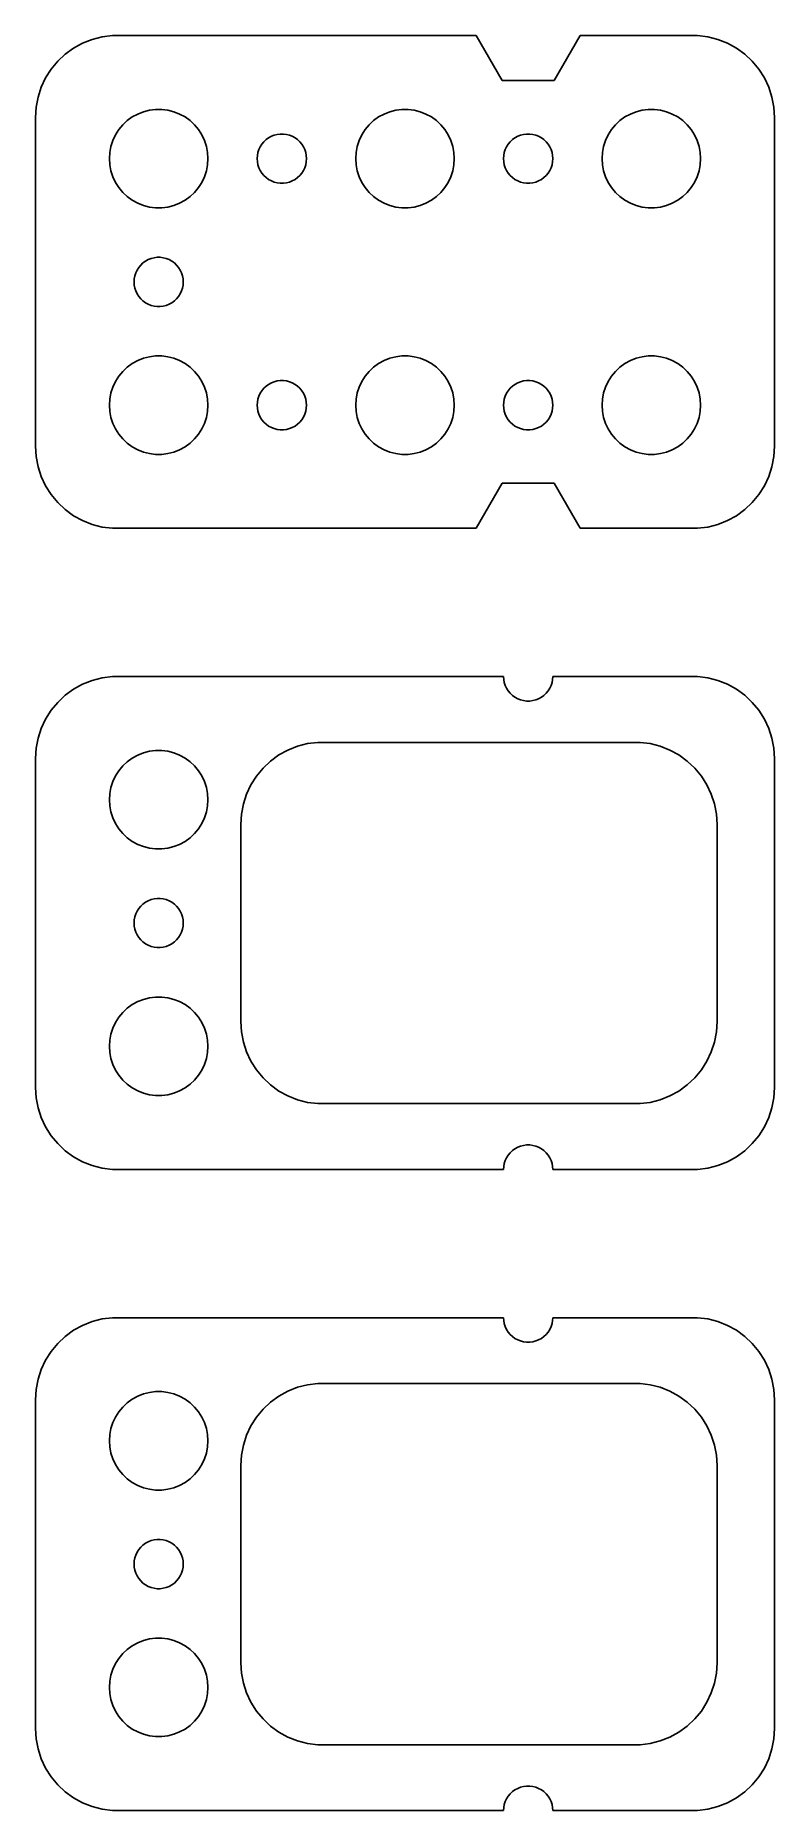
# Model space of a CAD drawing. Header units: metres. Extents: x -22 to 22, y -15 to 93.
import ezdxf

# ---------------------------------------------------------------- set-up
doc = ezdxf.new("R2010")
doc.units = ezdxf.units.M

msp = doc.modelspace()

# ---------------------------------------------------------------- linework, layer by layer
for p, q in [((-18.4369, 92.9114), (-19.0451, 92.7553)), ((-17.8139, 92.9901), (-18.4369, 92.9114)), ((4.3322, 92.9901), (-17.8139, 92.9901)), ((5.91325, 90.2517), (4.3322, 92.9901)), ((10.6678, 92.9901), (9.08675, 90.2517)), ((17.8139, 92.9901), (10.6678, 92.9901)), ((18.4369, 92.9114), (17.8139, 92.9901)), ((19.0451, 92.7553), (18.4369, 92.9114)), ((-20.6871, 91.8526), (-21.1448, 91.4227)), ((-20.1791, 92.2216), (-20.6871, 91.8526)), ((-19.6289, 92.5241), (-20.1791, 92.2216)), ((-19.0451, 92.7553), (-19.6289, 92.5241)), ((19.6289, 92.5241), (19.0451, 92.7553)), ((20.1791, 92.2216), (19.6289, 92.5241)), ((20.6871, 91.8526), (20.1791, 92.2216)), ((21.1448, 91.4227), (20.6871, 91.8526)), ((-21.5451, 90.9389), (-21.8815, 90.4088)), ((-21.1448, 91.4227), (-21.5451, 90.9389)), ((21.5451, 90.9389), (21.1448, 91.4227)), ((21.8815, 90.4088), (21.5451, 90.9389)), ((-22.1489, 89.8406), (-22.3429, 89.2434)), ((-21.8815, 90.4088), (-22.1489, 89.8406)), ((9.08675, 90.2517), (5.91325, 90.2517)), ((22.1489, 89.8406), (21.8815, 90.4088)), ((22.3429, 89.2434), (22.1489, 89.8406)), ((-22.4606, 88.6267), (-22.5, 88)), ((-22.3429, 89.2434), (-22.4606, 88.6267)), ((22.4606, 88.6267), (22.3429, 89.2434)), ((22.5, 88), (22.4606, 88.6267)), ((-22.5, 88), (-22.5, 68)), ((-17.427, 87.2634), (-17.1869, 87.5536)), ((-17.1869, 87.5536), (-16.9123, 87.8115)), ((-16.9123, 87.8115), (-16.6075, 88.033)), ((-16.6075, 88.033), (-16.2773, 88.2145)), ((-16.2773, 88.2145), (-15.927, 88.3532)), ((-15.927, 88.3532), (-15.5621, 88.4469)), ((-15.5621, 88.4469), (-15.1884, 88.4941)), ((-15.1884, 88.4941), (-14.8116, 88.4941)), ((-14.8116, 88.4941), (-14.4379, 88.4469)), ((-14.4379, 88.4469), (-14.0729, 88.3532)), ((-14.0729, 88.3532), (-13.7227, 88.2145)), ((-13.7227, 88.2145), (-13.3925, 88.033)), ((-13.3925, 88.033), (-13.0877, 87.8115)), ((-13.0877, 87.8115), (-12.8131, 87.5536)), ((-12.8131, 87.5536), (-12.5729, 87.2634)), ((-2.42705, 87.2634), (-2.1869, 87.5536)), ((-2.1869, 87.5536), (-1.91226, 87.8115)), ((-1.91226, 87.8115), (-1.60747, 88.033)), ((-1.60747, 88.033), (-1.27733, 88.2145)), ((-1.27733, 88.2145), (-0.92705, 88.3532)), ((-0.92705, 88.3532), (-0.56213, 88.4469)), ((-0.56213, 88.4469), (-0.18837, 88.4941)), ((-0.18837, 88.4941), (0.18837, 88.4941)), ((0.18837, 88.4941), (0.56213, 88.4469)), ((0.56213, 88.4469), (0.92705, 88.3532)), ((0.92705, 88.3532), (1.27733, 88.2145)), ((1.27733, 88.2145), (1.60747, 88.033)), ((1.60747, 88.033), (1.91226, 87.8115)), ((1.91226, 87.8115), (2.1869, 87.5536)), ((2.1869, 87.5536), (2.42705, 87.2634)), ((12.5729, 87.2634), (12.8131, 87.5536)), ((12.8131, 87.5536), (13.0877, 87.8115)), ((13.0877, 87.8115), (13.3925, 88.033)), ((13.3925, 88.033), (13.7227, 88.2145)), ((13.7227, 88.2145), (14.0729, 88.3532)), ((14.0729, 88.3532), (14.4379, 88.4469)), ((14.4379, 88.4469), (14.8116, 88.4941)), ((14.8116, 88.4941), (15.1884, 88.4941)), ((15.1884, 88.4941), (15.5621, 88.4469)), ((15.5621, 88.4469), (15.927, 88.3532)), ((15.927, 88.3532), (16.2773, 88.2145)), ((16.2773, 88.2145), (16.6075, 88.033)), ((16.6075, 88.033), (16.9123, 87.8115)), ((16.9123, 87.8115), (17.1869, 87.5536)), ((17.1869, 87.5536), (17.427, 87.2634)), ((22.5, 68), (22.5, 88)), ((-17.9057, 86.2461), (-17.7893, 86.6044)), ((-17.7893, 86.6044), (-17.6289, 86.9453)), ((-17.6289, 86.9453), (-17.427, 87.2634)), ((-12.5729, 87.2634), (-12.3711, 86.9453)), ((-12.3711, 86.9453), (-12.2107, 86.6044)), ((-12.2107, 86.6044), (-12.0942, 86.2461)), ((-8.71352, 86.3817), (-8.59344, 86.5268)), ((-8.59344, 86.5268), (-8.45613, 86.6558)), ((-8.45613, 86.6558), (-8.30373, 86.7665)), ((-8.30373, 86.7665), (-8.13866, 86.8572)), ((-8.13866, 86.8572), (-7.96352, 86.9266)), ((-7.96352, 86.9266), (-7.78107, 86.9734)), ((-7.78107, 86.9734), (-7.59418, 86.997)), ((-7.59418, 86.997), (-7.40581, 86.997)), ((-7.40581, 86.997), (-7.21892, 86.9734)), ((-7.21892, 86.9734), (-7.03647, 86.9266)), ((-7.03647, 86.9266), (-6.86133, 86.8572)), ((-6.86133, 86.8572), (-6.69626, 86.7665)), ((-6.69626, 86.7665), (-6.54385, 86.6558)), ((-6.54385, 86.6558), (-6.40654, 86.5268)), ((-6.40654, 86.5268), (-6.28647, 86.3817)), ((-2.90575, 86.2461), (-2.78932, 86.6044)), ((-2.78932, 86.6044), (-2.62891, 86.9453)), ((-2.62891, 86.9453), (-2.42705, 87.2634)), ((2.42705, 87.2634), (2.62891, 86.9453)), ((2.62891, 86.9453), (2.78932, 86.6044)), ((2.78932, 86.6044), (2.90575, 86.2461)), ((6.28647, 86.3817), (6.40654, 86.5268)), ((6.40654, 86.5268), (6.54385, 86.6558)), ((6.54385, 86.6558), (6.69626, 86.7665)), ((6.69626, 86.7665), (6.86133, 86.8572)), ((6.86133, 86.8572), (7.03647, 86.9266)), ((7.03647, 86.9266), (7.21892, 86.9734)), ((7.21892, 86.9734), (7.40581, 86.997)), ((7.40581, 86.997), (7.59418, 86.997)), ((7.59418, 86.997), (7.78107, 86.9734)), ((7.78107, 86.9734), (7.96352, 86.9266)), ((7.96352, 86.9266), (8.13866, 86.8572)), ((8.13866, 86.8572), (8.30373, 86.7665)), ((8.30373, 86.7665), (8.45613, 86.6558)), ((8.45613, 86.6558), (8.59344, 86.5268)), ((8.59344, 86.5268), (8.71352, 86.3817)), ((12.0942, 86.2461), (12.2107, 86.6044)), ((12.2107, 86.6044), (12.3711, 86.9453)), ((12.3711, 86.9453), (12.5729, 87.2634)), ((17.427, 87.2634), (17.6289, 86.9453)), ((17.6289, 86.9453), (17.7893, 86.6044)), ((17.7893, 86.6044), (17.9057, 86.2461)), ((-18, 85.5), (-17.9763, 85.876)), ((-17.9763, 85.124), (-18, 85.5)), ((-17.9763, 85.876), (-17.9057, 86.2461)), ((-12.0942, 86.2461), (-12.0237, 85.876)), ((-12.0237, 85.876), (-12, 85.5)), ((-12, 85.5), (-12.0237, 85.124)), ((-9, 85.5), (-8.98816, 85.688)), ((-8.98816, 85.312), (-9, 85.5)), ((-8.98816, 85.688), (-8.95287, 85.873)), ((-8.95287, 85.127), (-8.98816, 85.312)), ((-8.95287, 85.873), (-8.89465, 86.0522)), ((-8.89465, 86.0522), (-8.81445, 86.2226)), ((-8.81445, 86.2226), (-8.71352, 86.3817)), ((-6.28647, 86.3817), (-6.18553, 86.2226)), ((-6.18553, 86.2226), (-6.10533, 86.0522)), ((-6.10533, 86.0522), (-6.04712, 85.873)), ((-6.04712, 85.873), (-6.01183, 85.688)), ((-6.01183, 85.312), (-6.04712, 85.127)), ((-6.01183, 85.688), (-6, 85.5)), ((-6, 85.5), (-6.01183, 85.312)), ((-3, 85.5), (-2.97633, 85.876)), ((-2.97633, 85.124), (-3, 85.5)), ((-2.97633, 85.876), (-2.90575, 86.2461)), ((2.90575, 86.2461), (2.97633, 85.876)), ((2.97633, 85.876), (3, 85.5)), ((3, 85.5), (2.97633, 85.124)), ((6, 85.5), (6.01183, 85.688)), ((6.01183, 85.312), (6, 85.5)), ((6.01183, 85.688), (6.04712, 85.873)), ((6.04712, 85.127), (6.01183, 85.312)), ((6.04712, 85.873), (6.10533, 86.0522)), ((6.10533, 86.0522), (6.18553, 86.2226)), ((6.18553, 86.2226), (6.28647, 86.3817)), ((8.71352, 86.3817), (8.81445, 86.2226)), ((8.81445, 86.2226), (8.89465, 86.0522)), ((8.89465, 86.0522), (8.95287, 85.873)), ((8.95287, 85.873), (8.98816, 85.688)), ((8.98816, 85.312), (8.95287, 85.127)), ((8.98816, 85.688), (9, 85.5)), ((9, 85.5), (8.98816, 85.312)), ((12, 85.5), (12.0237, 85.876)), ((12.0237, 85.124), (12, 85.5)), ((12.0237, 85.876), (12.0942, 86.2461)), ((17.9057, 86.2461), (17.9763, 85.876)), ((17.9763, 85.876), (18, 85.5)), ((18, 85.5), (17.9763, 85.124)), ((-17.9057, 84.7539), (-17.9763, 85.124)), ((-17.7893, 84.3956), (-17.9057, 84.7539)), ((-17.6289, 84.0547), (-17.7893, 84.3956)), ((-12.2107, 84.3956), (-12.3711, 84.0547)), ((-12.0942, 84.7539), (-12.2107, 84.3956)), ((-12.0237, 85.124), (-12.0942, 84.7539)), ((-8.89465, 84.9478), (-8.95287, 85.127)), ((-8.81445, 84.7774), (-8.89465, 84.9478)), ((-8.71352, 84.6183), (-8.81445, 84.7774)), ((-8.59344, 84.4732), (-8.71352, 84.6183)), ((-8.45613, 84.3442), (-8.59344, 84.4732)), ((-8.30373, 84.2335), (-8.45613, 84.3442)), ((-8.13866, 84.1427), (-8.30373, 84.2335)), ((-6.69626, 84.2335), (-6.86133, 84.1427)), ((-6.54385, 84.3442), (-6.69626, 84.2335)), ((-6.40654, 84.4732), (-6.54385, 84.3442)), ((-6.28647, 84.6183), (-6.40654, 84.4732)), ((-6.18553, 84.7774), (-6.28647, 84.6183)), ((-6.10533, 84.9478), (-6.18553, 84.7774)), ((-6.04712, 85.127), (-6.10533, 84.9478)), ((-2.90575, 84.7539), (-2.97633, 85.124)), ((-2.78932, 84.3956), (-2.90575, 84.7539)), ((-2.62891, 84.0547), (-2.78932, 84.3956)), ((2.78932, 84.3956), (2.62891, 84.0547)), ((2.90575, 84.7539), (2.78932, 84.3956)), ((2.97633, 85.124), (2.90575, 84.7539)), ((6.10533, 84.9478), (6.04712, 85.127)), ((6.18553, 84.7774), (6.10533, 84.9478)), ((6.28647, 84.6183), (6.18553, 84.7774)), ((6.40654, 84.4732), (6.28647, 84.6183)), ((6.54385, 84.3442), (6.40654, 84.4732)), ((6.69626, 84.2335), (6.54385, 84.3442)), ((6.86133, 84.1427), (6.69626, 84.2335)), ((8.30373, 84.2335), (8.13866, 84.1427)), ((8.45613, 84.3442), (8.30373, 84.2335)), ((8.59344, 84.4732), (8.45613, 84.3442)), ((8.71352, 84.6183), (8.59344, 84.4732)), ((8.81445, 84.7774), (8.71352, 84.6183)), ((8.89465, 84.9478), (8.81445, 84.7774)), ((8.95287, 85.127), (8.89465, 84.9478)), ((12.0942, 84.7539), (12.0237, 85.124)), ((12.2107, 84.3956), (12.0942, 84.7539)), ((12.3711, 84.0547), (12.2107, 84.3956)), ((17.7893, 84.3956), (17.6289, 84.0547)), ((17.9057, 84.7539), (17.7893, 84.3956)), ((17.9763, 85.124), (17.9057, 84.7539)), ((-17.427, 83.7366), (-17.6289, 84.0547)), ((-17.1869, 83.4464), (-17.427, 83.7366)), ((-16.9123, 83.1884), (-17.1869, 83.4464)), ((-16.6075, 82.967), (-16.9123, 83.1884)), ((-13.0877, 83.1884), (-13.3925, 82.967)), ((-12.8131, 83.4464), (-13.0877, 83.1884)), ((-12.5729, 83.7366), (-12.8131, 83.4464)), ((-12.3711, 84.0547), (-12.5729, 83.7366)), ((-7.96352, 84.0734), (-8.13866, 84.1427)), ((-7.78107, 84.0266), (-7.96352, 84.0734)), ((-7.59418, 84.0029), (-7.78107, 84.0266)), ((-7.40581, 84.0029), (-7.59418, 84.0029)), ((-7.21892, 84.0266), (-7.40581, 84.0029)), ((-7.03647, 84.0734), (-7.21892, 84.0266)), ((-6.86133, 84.1427), (-7.03647, 84.0734)), ((-2.42705, 83.7366), (-2.62891, 84.0547)), ((-2.1869, 83.4464), (-2.42705, 83.7366)), ((-1.91226, 83.1884), (-2.1869, 83.4464)), ((-1.60747, 82.967), (-1.91226, 83.1884)), ((1.91226, 83.1884), (1.60747, 82.967)), ((2.1869, 83.4464), (1.91226, 83.1884)), ((2.42705, 83.7366), (2.1869, 83.4464)), ((2.62891, 84.0547), (2.42705, 83.7366)), ((7.03647, 84.0734), (6.86133, 84.1427)), ((7.21892, 84.0266), (7.03647, 84.0734)), ((7.40581, 84.0029), (7.21892, 84.0266)), ((7.59418, 84.0029), (7.40581, 84.0029)), ((7.78107, 84.0266), (7.59418, 84.0029)), ((7.96352, 84.0734), (7.78107, 84.0266)), ((8.13866, 84.1427), (7.96352, 84.0734)), ((12.5729, 83.7366), (12.3711, 84.0547)), ((12.8131, 83.4464), (12.5729, 83.7366)), ((13.0877, 83.1884), (12.8131, 83.4464)), ((13.3925, 82.967), (13.0877, 83.1884)), ((16.9123, 83.1884), (16.6075, 82.967)), ((17.1869, 83.4464), (16.9123, 83.1884)), ((17.427, 83.7366), (17.1869, 83.4464)), ((17.6289, 84.0547), (17.427, 83.7366)), ((-16.2773, 82.7855), (-16.6075, 82.967)), ((-15.927, 82.6468), (-16.2773, 82.7855)), ((-15.5621, 82.5531), (-15.927, 82.6468)), ((-15.1884, 82.5059), (-15.5621, 82.5531)), ((-14.8116, 82.5059), (-15.1884, 82.5059)), ((-14.4379, 82.5531), (-14.8116, 82.5059)), ((-14.0729, 82.6468), (-14.4379, 82.5531)), ((-13.7227, 82.7855), (-14.0729, 82.6468)), ((-13.3925, 82.967), (-13.7227, 82.7855)), ((-1.27733, 82.7855), (-1.60747, 82.967)), ((-0.92705, 82.6468), (-1.27733, 82.7855)), ((-0.56213, 82.5531), (-0.92705, 82.6468)), ((-0.18837, 82.5059), (-0.56213, 82.5531)), ((0.18837, 82.5059), (-0.18837, 82.5059)), ((0.56213, 82.5531), (0.18837, 82.5059)), ((0.92705, 82.6468), (0.56213, 82.5531)), ((1.27733, 82.7855), (0.92705, 82.6468)), ((1.60747, 82.967), (1.27733, 82.7855)), ((13.7227, 82.7855), (13.3925, 82.967)), ((14.0729, 82.6468), (13.7227, 82.7855)), ((14.4379, 82.5531), (14.0729, 82.6468)), ((14.8116, 82.5059), (14.4379, 82.5531)), ((15.1884, 82.5059), (14.8116, 82.5059)), ((15.5621, 82.5531), (15.1884, 82.5059)), ((15.927, 82.6468), (15.5621, 82.5531)), ((16.2773, 82.7855), (15.927, 82.6468)), ((16.6075, 82.967), (16.2773, 82.7855)), ((-16.3145, 78.7226), (-16.2135, 78.8817)), ((-16.2135, 78.8817), (-16.0934, 79.0268)), ((-16.0934, 79.0268), (-15.9561, 79.1558)), ((-15.9561, 79.1558), (-15.8037, 79.2665)), ((-15.8037, 79.2665), (-15.6387, 79.3572)), ((-15.6387, 79.3572), (-15.4635, 79.4266)), ((-15.4635, 79.4266), (-15.2811, 79.4734)), ((-15.2811, 79.4734), (-15.0942, 79.497)), ((-15.0942, 79.497), (-14.9058, 79.497)), ((-14.9058, 79.497), (-14.7189, 79.4734)), ((-14.7189, 79.4734), (-14.5365, 79.4266)), ((-14.5365, 79.4266), (-14.3613, 79.3572)), ((-14.3613, 79.3572), (-14.1963, 79.2665)), ((-14.1963, 79.2665), (-14.0439, 79.1558)), ((-14.0439, 79.1558), (-13.9065, 79.0268)), ((-13.9065, 79.0268), (-13.7865, 78.8817)), ((-13.7865, 78.8817), (-13.6855, 78.7226)), ((-16.5, 78), (-16.4882, 78.188)), ((-16.4882, 77.812), (-16.5, 78)), ((-16.4882, 78.188), (-16.4529, 78.373)), ((-16.4529, 77.627), (-16.4882, 77.812)), ((-16.4529, 78.373), (-16.3947, 78.5522)), ((-16.3947, 78.5522), (-16.3145, 78.7226)), ((-13.6855, 78.7226), (-13.6053, 78.5522)), ((-13.6053, 78.5522), (-13.5471, 78.373)), ((-13.5471, 78.373), (-13.5118, 78.188)), ((-13.5118, 77.812), (-13.5471, 77.627)), ((-13.5118, 78.188), (-13.5, 78)), ((-13.5, 78), (-13.5118, 77.812)), ((-16.3947, 77.4478), (-16.4529, 77.627)), ((-16.3145, 77.2774), (-16.3947, 77.4478)), ((-16.2135, 77.1183), (-16.3145, 77.2774)), ((-16.0934, 76.9732), (-16.2135, 77.1183)), ((-15.9561, 76.8442), (-16.0934, 76.9732)), ((-15.8037, 76.7335), (-15.9561, 76.8442)), ((-15.6387, 76.6428), (-15.8037, 76.7335)), ((-14.1963, 76.7335), (-14.3613, 76.6428)), ((-14.0439, 76.8442), (-14.1963, 76.7335)), ((-13.9065, 76.9732), (-14.0439, 76.8442)), ((-13.7865, 77.1183), (-13.9065, 76.9732)), ((-13.6855, 77.2774), (-13.7865, 77.1183)), ((-13.6053, 77.4478), (-13.6855, 77.2774)), ((-13.5471, 77.627), (-13.6053, 77.4478)), ((-15.4635, 76.5734), (-15.6387, 76.6428)), ((-15.2811, 76.5266), (-15.4635, 76.5734)), ((-15.0942, 76.503), (-15.2811, 76.5266)), ((-14.9058, 76.503), (-15.0942, 76.503)), ((-14.7189, 76.5266), (-14.9058, 76.503)), ((-14.5365, 76.5734), (-14.7189, 76.5266)), ((-14.3613, 76.6428), (-14.5365, 76.5734)), ((-15.927, 73.3532), (-15.5621, 73.4469)), ((-15.5621, 73.4469), (-15.1884, 73.4941)), ((-15.1884, 73.4941), (-14.8116, 73.4941)), ((-14.8116, 73.4941), (-14.4379, 73.4469)), ((-14.4379, 73.4469), (-14.0729, 73.3532)), ((-0.92705, 73.3532), (-0.56213, 73.4469)), ((-0.56213, 73.4469), (-0.18837, 73.4941)), ((-0.18837, 73.4941), (0.18837, 73.4941)), ((0.18837, 73.4941), (0.56213, 73.4469)), ((0.56213, 73.4469), (0.92705, 73.3532)), ((14.0729, 73.3532), (14.4379, 73.4469)), ((14.4379, 73.4469), (14.8116, 73.4941)), ((14.8116, 73.4941), (15.1884, 73.4941)), ((15.1884, 73.4941), (15.5621, 73.4469)), ((15.5621, 73.4469), (15.927, 73.3532)), ((-17.427, 72.2634), (-17.1869, 72.5536)), ((-17.1869, 72.5536), (-16.9123, 72.8116)), ((-16.9123, 72.8116), (-16.6075, 73.033)), ((-16.6075, 73.033), (-16.2773, 73.2145)), ((-16.2773, 73.2145), (-15.927, 73.3532)), ((-14.0729, 73.3532), (-13.7227, 73.2145)), ((-13.7227, 73.2145), (-13.3925, 73.033)), ((-13.3925, 73.033), (-13.0877, 72.8116)), ((-13.0877, 72.8116), (-12.8131, 72.5536)), ((-12.8131, 72.5536), (-12.5729, 72.2634)), ((-2.42705, 72.2634), (-2.1869, 72.5536)), ((-2.1869, 72.5536), (-1.91226, 72.8116)), ((-1.91226, 72.8116), (-1.60747, 73.033)), ((-1.60747, 73.033), (-1.27733, 73.2145)), ((-1.27733, 73.2145), (-0.92705, 73.3532)), ((0.92705, 73.3532), (1.27733, 73.2145)), ((1.27733, 73.2145), (1.60747, 73.033)), ((1.60747, 73.033), (1.91226, 72.8116)), ((1.91226, 72.8116), (2.1869, 72.5536)), ((2.1869, 72.5536), (2.42705, 72.2634)), ((12.5729, 72.2634), (12.8131, 72.5536)), ((12.8131, 72.5536), (13.0877, 72.8116)), ((13.0877, 72.8116), (13.3925, 73.033)), ((13.3925, 73.033), (13.7227, 73.2145)), ((13.7227, 73.2145), (14.0729, 73.3532)), ((15.927, 73.3532), (16.2773, 73.2145)), ((16.2773, 73.2145), (16.6075, 73.033)), ((16.6075, 73.033), (16.9123, 72.8116)), ((16.9123, 72.8116), (17.1869, 72.5536)), ((17.1869, 72.5536), (17.427, 72.2634)), ((-17.9057, 71.2461), (-17.7893, 71.6044)), ((-17.7893, 71.6044), (-17.6289, 71.9453)), ((-17.6289, 71.9453), (-17.427, 72.2634)), ((-12.5729, 72.2634), (-12.3711, 71.9453)), ((-12.3711, 71.9453), (-12.2107, 71.6044)), ((-12.2107, 71.6044), (-12.0942, 71.2461)), ((-8.81445, 71.2226), (-8.71352, 71.3817)), ((-8.71352, 71.3817), (-8.59344, 71.5268)), ((-8.59344, 71.5268), (-8.45613, 71.6558)), ((-8.45613, 71.6558), (-8.30373, 71.7665)), ((-8.30373, 71.7665), (-8.13866, 71.8573)), ((-8.13866, 71.8573), (-7.96352, 71.9266)), ((-7.96352, 71.9266), (-7.78107, 71.9734)), ((-7.78107, 71.9734), (-7.59418, 71.9971)), ((-7.59418, 71.9971), (-7.40581, 71.9971)), ((-7.40581, 71.9971), (-7.21892, 71.9734)), ((-7.21892, 71.9734), (-7.03647, 71.9266)), ((-7.03647, 71.9266), (-6.86133, 71.8573)), ((-6.86133, 71.8573), (-6.69626, 71.7665)), ((-6.69626, 71.7665), (-6.54385, 71.6558)), ((-6.54385, 71.6558), (-6.40654, 71.5268)), ((-6.40654, 71.5268), (-6.28647, 71.3817)), ((-6.28647, 71.3817), (-6.18553, 71.2226)), ((-2.90575, 71.2461), (-2.78932, 71.6044)), ((-2.78932, 71.6044), (-2.62891, 71.9453)), ((-2.62891, 71.9453), (-2.42705, 72.2634)), ((2.42705, 72.2634), (2.62891, 71.9453)), ((2.62891, 71.9453), (2.78932, 71.6044)), ((2.78932, 71.6044), (2.90575, 71.2461)), ((6.18553, 71.2226), (6.28647, 71.3817)), ((6.28647, 71.3817), (6.40654, 71.5268)), ((6.40654, 71.5268), (6.54385, 71.6558)), ((6.54385, 71.6558), (6.69626, 71.7665)), ((6.69626, 71.7665), (6.86133, 71.8573)), ((6.86133, 71.8573), (7.03647, 71.9266)), ((7.03647, 71.9266), (7.21892, 71.9734)), ((7.21892, 71.9734), (7.40581, 71.9971)), ((7.40581, 71.9971), (7.59418, 71.9971)), ((7.59418, 71.9971), (7.78107, 71.9734)), ((7.78107, 71.9734), (7.96352, 71.9266)), ((7.96352, 71.9266), (8.13866, 71.8573)), ((8.13866, 71.8573), (8.30373, 71.7665)), ((8.30373, 71.7665), (8.45613, 71.6558)), ((8.45613, 71.6558), (8.59344, 71.5268)), ((8.59344, 71.5268), (8.71352, 71.3817)), ((8.71352, 71.3817), (8.81445, 71.2226)), ((12.0942, 71.2461), (12.2107, 71.6044)), ((12.2107, 71.6044), (12.3711, 71.9453)), ((12.3711, 71.9453), (12.5729, 72.2634)), ((17.427, 72.2634), (17.6289, 71.9453)), ((17.6289, 71.9453), (17.7893, 71.6044)), ((17.7893, 71.6044), (17.9057, 71.2461)), ((-18, 70.5), (-17.9763, 70.876)), ((-17.9763, 70.124), (-18, 70.5)), ((-17.9763, 70.876), (-17.9057, 71.2461)), ((-12.0942, 71.2461), (-12.0237, 70.876)), ((-12.0237, 70.876), (-12, 70.5)), ((-12, 70.5), (-12.0237, 70.124)), ((-9, 70.5), (-8.98816, 70.688)), ((-8.98816, 70.312), (-9, 70.5)), ((-8.98816, 70.688), (-8.95287, 70.873)), ((-8.95287, 70.127), (-8.98816, 70.312)), ((-8.95287, 70.873), (-8.89465, 71.0522)), ((-8.89465, 71.0522), (-8.81445, 71.2226)), ((-6.18553, 71.2226), (-6.10533, 71.0522)), ((-6.10533, 71.0522), (-6.04712, 70.873)), ((-6.04712, 70.873), (-6.01183, 70.688)), ((-6.01183, 70.312), (-6.04712, 70.127)), ((-6.01183, 70.688), (-6, 70.5)), ((-6, 70.5), (-6.01183, 70.312)), ((-3, 70.5), (-2.97633, 70.876)), ((-2.97633, 70.124), (-3, 70.5)), ((-2.97633, 70.876), (-2.90575, 71.2461)), ((2.90575, 71.2461), (2.97633, 70.876)), ((2.97633, 70.876), (3, 70.5)), ((3, 70.5), (2.97633, 70.124)), ((6, 70.5), (6.01183, 70.688)), ((6.01183, 70.312), (6, 70.5)), ((6.01183, 70.688), (6.04712, 70.873)), ((6.04712, 70.127), (6.01183, 70.312)), ((6.04712, 70.873), (6.10533, 71.0522)), ((6.10533, 71.0522), (6.18553, 71.2226)), ((8.81445, 71.2226), (8.89465, 71.0522)), ((8.89465, 71.0522), (8.95287, 70.873)), ((8.95287, 70.873), (8.98816, 70.688)), ((8.98816, 70.312), (8.95287, 70.127)), ((8.98816, 70.688), (9, 70.5)), ((9, 70.5), (8.98816, 70.312)), ((12, 70.5), (12.0237, 70.876)), ((12.0237, 70.124), (12, 70.5)), ((12.0237, 70.876), (12.0942, 71.2461)), ((17.9057, 71.2461), (17.9763, 70.876)), ((17.9763, 70.876), (18, 70.5)), ((18, 70.5), (17.9763, 70.124)), ((-17.9057, 69.7539), (-17.9763, 70.124)), ((-17.7893, 69.3956), (-17.9057, 69.7539)), ((-17.6289, 69.0547), (-17.7893, 69.3956)), ((-12.2107, 69.3956), (-12.3711, 69.0547)), ((-12.0942, 69.7539), (-12.2107, 69.3956)), ((-12.0237, 70.124), (-12.0942, 69.7539)), ((-8.89465, 69.9478), (-8.95287, 70.127)), ((-8.81445, 69.7774), (-8.89465, 69.9478)), ((-8.71352, 69.6183), (-8.81445, 69.7774)), ((-8.59344, 69.4732), (-8.71352, 69.6183)), ((-8.45613, 69.3442), (-8.59344, 69.4732)), ((-8.30373, 69.2335), (-8.45613, 69.3442)), ((-8.13866, 69.1428), (-8.30373, 69.2335)), ((-7.96352, 69.0734), (-8.13866, 69.1428)), ((-6.86133, 69.1428), (-7.03647, 69.0734)), ((-6.69626, 69.2335), (-6.86133, 69.1428)), ((-6.54385, 69.3442), (-6.69626, 69.2335)), ((-6.40654, 69.4732), (-6.54385, 69.3442)), ((-6.28647, 69.6183), (-6.40654, 69.4732)), ((-6.18553, 69.7774), (-6.28647, 69.6183)), ((-6.10533, 69.9478), (-6.18553, 69.7774)), ((-6.04712, 70.127), (-6.10533, 69.9478)), ((-2.90575, 69.7539), (-2.97633, 70.124)), ((-2.78932, 69.3956), (-2.90575, 69.7539)), ((-2.62891, 69.0547), (-2.78932, 69.3956)), ((2.78932, 69.3956), (2.62891, 69.0547)), ((2.90575, 69.7539), (2.78932, 69.3956)), ((2.97633, 70.124), (2.90575, 69.7539)), ((6.10533, 69.9478), (6.04712, 70.127)), ((6.18553, 69.7774), (6.10533, 69.9478)), ((6.28647, 69.6183), (6.18553, 69.7774)), ((6.40654, 69.4732), (6.28647, 69.6183)), ((6.54385, 69.3442), (6.40654, 69.4732)), ((6.69626, 69.2335), (6.54385, 69.3442)), ((6.86133, 69.1428), (6.69626, 69.2335)), ((7.03647, 69.0734), (6.86133, 69.1428)), ((8.13866, 69.1428), (7.96352, 69.0734)), ((8.30373, 69.2335), (8.13866, 69.1428)), ((8.45613, 69.3442), (8.30373, 69.2335)), ((8.59344, 69.4732), (8.45613, 69.3442)), ((8.71352, 69.6183), (8.59344, 69.4732)), ((8.81445, 69.7774), (8.71352, 69.6183)), ((8.89465, 69.9478), (8.81445, 69.7774)), ((8.95287, 70.127), (8.89465, 69.9478)), ((12.0942, 69.7539), (12.0237, 70.124)), ((12.2107, 69.3956), (12.0942, 69.7539)), ((12.3711, 69.0547), (12.2107, 69.3956)), ((17.7893, 69.3956), (17.6289, 69.0547)), ((17.9057, 69.7539), (17.7893, 69.3956)), ((17.9763, 70.124), (17.9057, 69.7539)), ((-17.427, 68.7366), (-17.6289, 69.0547)), ((-17.1869, 68.4464), (-17.427, 68.7366)), ((-16.9123, 68.1885), (-17.1869, 68.4464)), ((-16.6075, 67.967), (-16.9123, 68.1885)), ((-13.0877, 68.1885), (-13.3925, 67.967)), ((-12.8131, 68.4464), (-13.0877, 68.1885)), ((-12.5729, 68.7366), (-12.8131, 68.4464)), ((-12.3711, 69.0547), (-12.5729, 68.7366)), ((-7.78107, 69.0266), (-7.96352, 69.0734)), ((-7.59418, 69.003), (-7.78107, 69.0266)), ((-7.40581, 69.003), (-7.59418, 69.003)), ((-7.21892, 69.0266), (-7.40581, 69.003)), ((-7.03647, 69.0734), (-7.21892, 69.0266)), ((-2.42705, 68.7366), (-2.62891, 69.0547)), ((-2.1869, 68.4464), (-2.42705, 68.7366)), ((-1.91226, 68.1885), (-2.1869, 68.4464)), ((-1.60747, 67.967), (-1.91226, 68.1885)), ((1.91226, 68.1885), (1.60747, 67.967)), ((2.1869, 68.4464), (1.91226, 68.1885)), ((2.42705, 68.7366), (2.1869, 68.4464)), ((2.62891, 69.0547), (2.42705, 68.7366)), ((7.21892, 69.0266), (7.03647, 69.0734)), ((7.40581, 69.003), (7.21892, 69.0266)), ((7.59418, 69.003), (7.40581, 69.003)), ((7.78107, 69.0266), (7.59418, 69.003)), ((7.96352, 69.0734), (7.78107, 69.0266)), ((12.5729, 68.7366), (12.3711, 69.0547)), ((12.8131, 68.4464), (12.5729, 68.7366)), ((13.0877, 68.1885), (12.8131, 68.4464)), ((13.3925, 67.967), (13.0877, 68.1885)), ((16.9123, 68.1885), (16.6075, 67.967)), ((17.1869, 68.4464), (16.9123, 68.1885)), ((17.427, 68.7366), (17.1869, 68.4464)), ((17.6289, 69.0547), (17.427, 68.7366)), ((-22.5, 68), (-22.4606, 67.3733)), ((-22.4606, 67.3733), (-22.3429, 66.7566)), ((-16.2773, 67.7855), (-16.6075, 67.967)), ((-15.927, 67.6468), (-16.2773, 67.7855)), ((-15.5621, 67.5531), (-15.927, 67.6468)), ((-15.1884, 67.5059), (-15.5621, 67.5531)), ((-14.8116, 67.5059), (-15.1884, 67.5059)), ((-14.4379, 67.5531), (-14.8116, 67.5059)), ((-14.0729, 67.6468), (-14.4379, 67.5531)), ((-13.7227, 67.7855), (-14.0729, 67.6468)), ((-13.3925, 67.967), (-13.7227, 67.7855)), ((-1.27733, 67.7855), (-1.60747, 67.967)), ((-0.92705, 67.6468), (-1.27733, 67.7855)), ((-0.56213, 67.5531), (-0.92705, 67.6468)), ((-0.18837, 67.5059), (-0.56213, 67.5531)), ((0.18837, 67.5059), (-0.18837, 67.5059)), ((0.56213, 67.5531), (0.18837, 67.5059)), ((0.92705, 67.6468), (0.56213, 67.5531)), ((1.27733, 67.7855), (0.92705, 67.6468)), ((1.60747, 67.967), (1.27733, 67.7855)), ((13.7227, 67.7855), (13.3925, 67.967)), ((14.0729, 67.6468), (13.7227, 67.7855)), ((14.4379, 67.5531), (14.0729, 67.6468)), ((14.8116, 67.5059), (14.4379, 67.5531)), ((15.1884, 67.5059), (14.8116, 67.5059)), ((15.5621, 67.5531), (15.1884, 67.5059)), ((15.927, 67.6468), (15.5621, 67.5531)), ((16.2773, 67.7855), (15.927, 67.6468)), ((16.6075, 67.967), (16.2773, 67.7855)), ((22.3429, 66.7566), (22.4606, 67.3733)), ((22.4606, 67.3733), (22.5, 68)), ((-22.3429, 66.7566), (-22.1489, 66.1594)), ((-22.1489, 66.1594), (-21.8815, 65.5912)), ((21.8815, 65.5912), (22.1489, 66.1594)), ((22.1489, 66.1594), (22.3429, 66.7566)), ((-21.8815, 65.5912), (-21.5451, 65.0611)), ((-21.5451, 65.0611), (-21.1448, 64.5773)), ((4.3322, 63.0099), (5.91325, 65.7483)), ((5.91325, 65.7483), (9.08675, 65.7483)), ((9.08675, 65.7483), (10.6678, 63.0099)), ((21.1448, 64.5773), (21.5451, 65.0611)), ((21.5451, 65.0611), (21.8815, 65.5912)), ((-21.1448, 64.5773), (-20.6871, 64.1474)), ((-20.6871, 64.1474), (-20.1791, 63.7784)), ((-20.1791, 63.7784), (-19.6289, 63.4759)), ((19.6289, 63.4759), (20.1791, 63.7784)), ((20.1791, 63.7784), (20.6871, 64.1474)), ((20.6871, 64.1474), (21.1448, 64.5773)), ((-19.6289, 63.4759), (-19.0451, 63.2447)), ((-19.0451, 63.2447), (-18.4369, 63.0886)), ((-18.4369, 63.0886), (-17.8139, 63.0099)), ((-17.8139, 63.0099), (4.3322, 63.0099)), ((10.6678, 63.0099), (17.8139, 63.0099)), ((17.8139, 63.0099), (18.4369, 63.0886)), ((18.4369, 63.0886), (19.0451, 63.2447)), ((19.0451, 63.2447), (19.6289, 63.4759)), ((-17.8139, 53.9901), (-18.4369, 53.9114)), ((6.00061, 53.9901), (-17.8139, 53.9901)), ((6.01183, 53.812), (6.00061, 53.9901)), ((8.99937, 53.9901), (8.98816, 53.812)), ((17.8139, 53.9901), (8.99937, 53.9901)), ((18.4369, 53.9114), (17.8139, 53.9901)), ((-20.1791, 53.2216), (-20.6871, 52.8526)), ((-19.6289, 53.5241), (-20.1791, 53.2216)), ((-19.0451, 53.7553), (-19.6289, 53.5241)), ((-18.4369, 53.9114), (-19.0451, 53.7553)), ((6.04712, 53.627), (6.01183, 53.812)), ((6.10533, 53.4478), (6.04712, 53.627)), ((6.18553, 53.2774), (6.10533, 53.4478)), ((6.28647, 53.1183), (6.18553, 53.2774)), ((6.40654, 52.9732), (6.28647, 53.1183)), ((6.54385, 52.8442), (6.40654, 52.9732)), ((8.59344, 52.9732), (8.45613, 52.8442)), ((8.71352, 53.1183), (8.59344, 52.9732)), ((8.81445, 53.2774), (8.71352, 53.1183)), ((8.89465, 53.4478), (8.81445, 53.2774)), ((8.95287, 53.627), (8.89465, 53.4478)), ((8.98816, 53.812), (8.95287, 53.627)), ((19.0451, 53.7553), (18.4369, 53.9114)), ((19.6289, 53.5241), (19.0451, 53.7553)), ((20.1791, 53.2216), (19.6289, 53.5241)), ((20.6871, 52.8526), (20.1791, 53.2216)), ((-21.5451, 51.9389), (-21.8815, 51.4088)), ((-21.1448, 52.4227), (-21.5451, 51.9389)), ((-20.6871, 52.8526), (-21.1448, 52.4227)), ((6.69626, 52.7335), (6.54385, 52.8442)), ((6.86133, 52.6427), (6.69626, 52.7335)), ((7.03647, 52.5734), (6.86133, 52.6427)), ((7.21892, 52.5266), (7.03647, 52.5734)), ((7.40581, 52.503), (7.21892, 52.5266)), ((7.59418, 52.503), (7.40581, 52.503)), ((7.78107, 52.5266), (7.59418, 52.503)), ((7.96352, 52.5734), (7.78107, 52.5266)), ((8.13866, 52.6427), (7.96352, 52.5734)), ((8.30373, 52.7335), (8.13866, 52.6427)), ((8.45613, 52.8442), (8.30373, 52.7335)), ((21.1448, 52.4227), (20.6871, 52.8526)), ((21.5451, 51.9389), (21.1448, 52.4227)), ((21.8815, 51.4088), (21.5451, 51.9389)), ((-22.1489, 50.8406), (-22.3429, 50.2434)), ((-21.8815, 51.4088), (-22.1489, 50.8406)), ((22.1489, 50.8406), (21.8815, 51.4088)), ((22.3429, 50.2434), (22.1489, 50.8406)), ((-22.3429, 50.2434), (-22.4606, 49.6267)), ((-7.12889, 49.5241), (-6.54507, 49.7553)), ((-6.54507, 49.7553), (-5.9369, 49.9114)), ((-5.9369, 49.9114), (-5.31395, 49.9901)), ((-5.31395, 49.9901), (14.3139, 49.9901)), ((14.3139, 49.9901), (14.9369, 49.9114)), ((14.9369, 49.9114), (15.5451, 49.7553)), ((15.5451, 49.7553), (16.1289, 49.5241)), ((22.4606, 49.6267), (22.3429, 50.2434)), ((-22.4606, 49.6267), (-22.5, 49)), ((-22.5, 49), (-22.5, 29)), ((-17.1869, 48.5536), (-16.9123, 48.8115)), ((-16.9123, 48.8115), (-16.6075, 49.033)), ((-16.6075, 49.033), (-16.2773, 49.2145)), ((-16.2773, 49.2145), (-15.927, 49.3532)), ((-15.927, 49.3532), (-15.5621, 49.4469)), ((-15.5621, 49.4469), (-15.1884, 49.4941)), ((-15.1884, 49.4941), (-14.8116, 49.4941)), ((-14.8116, 49.4941), (-14.4379, 49.4469)), ((-14.4379, 49.4469), (-14.0729, 49.3532)), ((-14.0729, 49.3532), (-13.7227, 49.2145)), ((-13.7227, 49.2145), (-13.3925, 49.033)), ((-13.3925, 49.033), (-13.0877, 48.8115)), ((-13.0877, 48.8115), (-12.8131, 48.5536)), ((-8.64484, 48.4227), (-8.18712, 48.8526)), ((-8.18712, 48.8526), (-7.67912, 49.2216)), ((-7.67912, 49.2216), (-7.12889, 49.5241)), ((16.1289, 49.5241), (16.6791, 49.2216)), ((16.6791, 49.2216), (17.1871, 48.8526)), ((17.1871, 48.8526), (17.6448, 48.4227)), ((22.5, 49), (22.4606, 49.6267)), ((22.5, 29), (22.5, 49)), ((-17.9057, 47.2461), (-17.7893, 47.6044)), ((-17.7893, 47.6044), (-17.6289, 47.9453)), ((-17.6289, 47.9453), (-17.427, 48.2634)), ((-17.427, 48.2634), (-17.1869, 48.5536)), ((-12.8131, 48.5536), (-12.5729, 48.2634)), ((-12.5729, 48.2634), (-12.3711, 47.9453)), ((-12.3711, 47.9453), (-12.2107, 47.6044)), ((-12.2107, 47.6044), (-12.0942, 47.2461)), ((-9.38153, 47.4088), (-9.04507, 47.9389)), ((-9.04507, 47.9389), (-8.64484, 48.4227)), ((17.6448, 48.4227), (18.0451, 47.9389)), ((18.0451, 47.9389), (18.3815, 47.4088)), ((-18, 46.5), (-17.9763, 46.876)), ((-17.9763, 46.124), (-18, 46.5)), ((-17.9763, 46.876), (-17.9057, 47.2461)), ((-12.0942, 47.2461), (-12.0237, 46.876)), ((-12.0237, 46.876), (-12, 46.5)), ((-12, 46.5), (-12.0237, 46.124)), ((-9.84291, 46.2434), (-9.64888, 46.8406)), ((-9.64888, 46.8406), (-9.38153, 47.4088)), ((18.3815, 47.4088), (18.6489, 46.8406)), ((18.6489, 46.8406), (18.8429, 46.2434)), ((-17.9057, 45.7539), (-17.9763, 46.124)), ((-17.7893, 45.3956), (-17.9057, 45.7539)), ((-17.6289, 45.0547), (-17.7893, 45.3956)), ((-12.2107, 45.3956), (-12.3711, 45.0547)), ((-12.0942, 45.7539), (-12.2107, 45.3956)), ((-12.0237, 46.124), (-12.0942, 45.7539)), ((-10, 45), (-9.96057, 45.6267)), ((-9.96057, 45.6267), (-9.84291, 46.2434)), ((18.8429, 46.2434), (18.9606, 45.6267)), ((18.9606, 45.6267), (19, 45)), ((-17.427, 44.7366), (-17.6289, 45.0547)), ((-17.1869, 44.4464), (-17.427, 44.7366)), ((-16.9123, 44.1884), (-17.1869, 44.4464)), ((-12.8131, 44.4464), (-13.0877, 44.1884)), ((-12.5729, 44.7366), (-12.8131, 44.4464)), ((-12.3711, 45.0547), (-12.5729, 44.7366)), ((-10, 33), (-10, 45)), ((19, 45), (19, 33)), ((-16.6075, 43.967), (-16.9123, 44.1884)), ((-16.2773, 43.7855), (-16.6075, 43.967)), ((-15.927, 43.6468), (-16.2773, 43.7855)), ((-15.5621, 43.5531), (-15.927, 43.6468)), ((-15.1884, 43.5059), (-15.5621, 43.5531)), ((-14.8116, 43.5059), (-15.1884, 43.5059)), ((-14.4379, 43.5531), (-14.8116, 43.5059)), ((-14.0729, 43.6468), (-14.4379, 43.5531)), ((-13.7227, 43.7855), (-14.0729, 43.6468)), ((-13.3925, 43.967), (-13.7227, 43.7855)), ((-13.0877, 44.1884), (-13.3925, 43.967)), ((-16.2135, 39.8817), (-16.0934, 40.0268)), ((-16.0934, 40.0268), (-15.9561, 40.1558)), ((-15.9561, 40.1558), (-15.8037, 40.2665)), ((-15.8037, 40.2665), (-15.6387, 40.3572)), ((-15.6387, 40.3572), (-15.4635, 40.4266)), ((-15.4635, 40.4266), (-15.2811, 40.4734)), ((-15.2811, 40.4734), (-15.0942, 40.497)), ((-15.0942, 40.497), (-14.9058, 40.497)), ((-14.9058, 40.497), (-14.7189, 40.4734)), ((-14.7189, 40.4734), (-14.5365, 40.4266)), ((-14.5365, 40.4266), (-14.3613, 40.3572)), ((-14.3613, 40.3572), (-14.1963, 40.2665)), ((-14.1963, 40.2665), (-14.0439, 40.1558)), ((-14.0439, 40.1558), (-13.9065, 40.0268)), ((-13.9065, 40.0268), (-13.7865, 39.8817)), ((-16.5, 39), (-16.4882, 39.188)), ((-16.4882, 38.812), (-16.5, 39)), ((-16.4882, 39.188), (-16.4529, 39.373)), ((-16.4529, 39.373), (-16.3947, 39.5522)), ((-16.3947, 39.5522), (-16.3145, 39.7226)), ((-16.3145, 39.7226), (-16.2135, 39.8817)), ((-13.7865, 39.8817), (-13.6855, 39.7226)), ((-13.6855, 39.7226), (-13.6053, 39.5522)), ((-13.6053, 39.5522), (-13.5471, 39.373)), ((-13.5471, 39.373), (-13.5118, 39.188)), ((-13.5118, 39.188), (-13.5, 39)), ((-13.5, 39), (-13.5118, 38.812)), ((-16.4529, 38.627), (-16.4882, 38.812)), ((-16.3947, 38.4478), (-16.4529, 38.627)), ((-16.3145, 38.2774), (-16.3947, 38.4478)), ((-16.2135, 38.1183), (-16.3145, 38.2774)), ((-16.0934, 37.9732), (-16.2135, 38.1183)), ((-15.9561, 37.8442), (-16.0934, 37.9732)), ((-15.8037, 37.7335), (-15.9561, 37.8442)), ((-14.0439, 37.8442), (-14.1963, 37.7335)), ((-13.9065, 37.9732), (-14.0439, 37.8442)), ((-13.7865, 38.1183), (-13.9065, 37.9732)), ((-13.6855, 38.2774), (-13.7865, 38.1183)), ((-13.6053, 38.4478), (-13.6855, 38.2774)), ((-13.5471, 38.627), (-13.6053, 38.4478)), ((-13.5118, 38.812), (-13.5471, 38.627)), ((-15.6387, 37.6428), (-15.8037, 37.7335)), ((-15.4635, 37.5734), (-15.6387, 37.6428)), ((-15.2811, 37.5266), (-15.4635, 37.5734)), ((-15.0942, 37.503), (-15.2811, 37.5266)), ((-14.9058, 37.503), (-15.0942, 37.503)), ((-14.7189, 37.5266), (-14.9058, 37.503)), ((-14.5365, 37.5734), (-14.7189, 37.5266)), ((-14.3613, 37.6428), (-14.5365, 37.5734)), ((-14.1963, 37.7335), (-14.3613, 37.6428)), ((-17.427, 33.2634), (-17.1869, 33.5536)), ((-17.1869, 33.5536), (-16.9123, 33.8116)), ((-16.9123, 33.8116), (-16.6075, 34.033)), ((-16.6075, 34.033), (-16.2773, 34.2145)), ((-16.2773, 34.2145), (-15.927, 34.3532)), ((-15.927, 34.3532), (-15.5621, 34.4469)), ((-15.5621, 34.4469), (-15.1884, 34.4941)), ((-15.1884, 34.4941), (-14.8116, 34.4941)), ((-14.8116, 34.4941), (-14.4379, 34.4469)), ((-14.4379, 34.4469), (-14.0729, 34.3532)), ((-14.0729, 34.3532), (-13.7227, 34.2145)), ((-13.7227, 34.2145), (-13.3925, 34.033)), ((-13.3925, 34.033), (-13.0877, 33.8116)), ((-13.0877, 33.8116), (-12.8131, 33.5536)), ((-12.8131, 33.5536), (-12.5729, 33.2634)), ((-17.9057, 32.2461), (-17.7893, 32.6044)), ((-17.7893, 32.6044), (-17.6289, 32.9453)), ((-17.6289, 32.9453), (-17.427, 33.2634)), ((-12.5729, 33.2634), (-12.3711, 32.9453)), ((-12.3711, 32.9453), (-12.2107, 32.6044)), ((-12.2107, 32.6044), (-12.0942, 32.2461)), ((-9.96057, 32.3733), (-10, 33)), ((19, 33), (18.9606, 32.3733)), ((-18, 31.5), (-17.9763, 31.876)), ((-17.9763, 31.124), (-18, 31.5)), ((-17.9763, 31.876), (-17.9057, 32.2461)), ((-12.0942, 32.2461), (-12.0237, 31.876)), ((-12.0237, 31.876), (-12, 31.5)), ((-12, 31.5), (-12.0237, 31.124)), ((-9.84291, 31.7566), (-9.96057, 32.3733)), ((-9.64888, 31.1594), (-9.84291, 31.7566)), ((18.8429, 31.7566), (18.6489, 31.1594)), ((18.9606, 32.3733), (18.8429, 31.7566)), ((-17.9057, 30.7539), (-17.9763, 31.124)), ((-17.7893, 30.3956), (-17.9057, 30.7539)), ((-17.6289, 30.0547), (-17.7893, 30.3956)), ((-12.2107, 30.3956), (-12.3711, 30.0547)), ((-12.0942, 30.7539), (-12.2107, 30.3956)), ((-12.0237, 31.124), (-12.0942, 30.7539)), ((-9.38153, 30.5912), (-9.64888, 31.1594)), ((-9.04507, 30.0611), (-9.38153, 30.5912)), ((18.3815, 30.5912), (18.0451, 30.0611)), ((18.6489, 31.1594), (18.3815, 30.5912)), ((-17.427, 29.7366), (-17.6289, 30.0547)), ((-17.1869, 29.4464), (-17.427, 29.7366)), ((-16.9123, 29.1885), (-17.1869, 29.4464)), ((-16.6075, 28.967), (-16.9123, 29.1885)), ((-13.0877, 29.1885), (-13.3925, 28.967)), ((-12.8131, 29.4464), (-13.0877, 29.1885)), ((-12.5729, 29.7366), (-12.8131, 29.4464)), ((-12.3711, 30.0547), (-12.5729, 29.7366)), ((-8.64484, 29.5773), (-9.04507, 30.0611)), ((-8.18712, 29.1474), (-8.64484, 29.5773)), ((17.6448, 29.5773), (17.1871, 29.1474)), ((18.0451, 30.0611), (17.6448, 29.5773)), ((-22.5, 29), (-22.4606, 28.3733)), ((-22.4606, 28.3733), (-22.3429, 27.7566)), ((-16.2773, 28.7855), (-16.6075, 28.967)), ((-15.927, 28.6468), (-16.2773, 28.7855)), ((-15.5621, 28.5531), (-15.927, 28.6468)), ((-15.1884, 28.5059), (-15.5621, 28.5531)), ((-14.8116, 28.5059), (-15.1884, 28.5059)), ((-14.4379, 28.5531), (-14.8116, 28.5059)), ((-14.0729, 28.6468), (-14.4379, 28.5531)), ((-13.7227, 28.7855), (-14.0729, 28.6468)), ((-13.3925, 28.967), (-13.7227, 28.7855)), ((-7.67912, 28.7784), (-8.18712, 29.1474)), ((-7.12889, 28.4759), (-7.67912, 28.7784)), ((-6.54507, 28.2447), (-7.12889, 28.4759)), ((-5.9369, 28.0886), (-6.54507, 28.2447)), ((-5.31395, 28.0099), (-5.9369, 28.0886)), ((14.9369, 28.0886), (14.3139, 28.0099)), ((15.5451, 28.2447), (14.9369, 28.0886)), ((16.1289, 28.4759), (15.5451, 28.2447)), ((16.6791, 28.7784), (16.1289, 28.4759)), ((17.1871, 29.1474), (16.6791, 28.7784)), ((22.3429, 27.7566), (22.4606, 28.3733)), ((22.4606, 28.3733), (22.5, 29)), ((-22.3429, 27.7566), (-22.1489, 27.1594)), ((-22.1489, 27.1594), (-21.8815, 26.5912)), ((14.3139, 28.0099), (-5.31395, 28.0099)), ((21.8815, 26.5912), (22.1489, 27.1594)), ((22.1489, 27.1594), (22.3429, 27.7566)), ((-21.8815, 26.5912), (-21.5451, 26.0611)), ((-21.5451, 26.0611), (-21.1448, 25.5773)), ((21.1448, 25.5773), (21.5451, 26.0611)), ((21.5451, 26.0611), (21.8815, 26.5912)), ((-21.1448, 25.5773), (-20.6871, 25.1474)), ((-20.6871, 25.1474), (-20.1791, 24.7784)), ((6.18553, 24.7226), (6.28647, 24.8817)), ((6.28647, 24.8817), (6.40654, 25.0268)), ((6.40654, 25.0268), (6.54385, 25.1558)), ((6.54385, 25.1558), (6.69626, 25.2665)), ((6.69626, 25.2665), (6.86133, 25.3573)), ((6.86133, 25.3573), (7.03647, 25.4266)), ((7.03647, 25.4266), (7.21892, 25.4734)), ((7.21892, 25.4734), (7.40581, 25.497)), ((7.40581, 25.497), (7.59418, 25.497)), ((7.59418, 25.497), (7.78107, 25.4734)), ((7.78107, 25.4734), (7.96352, 25.4266)), ((7.96352, 25.4266), (8.13866, 25.3573)), ((8.13866, 25.3573), (8.30373, 25.2665)), ((8.30373, 25.2665), (8.45613, 25.1558)), ((8.45613, 25.1558), (8.59344, 25.0268)), ((8.59344, 25.0268), (8.71352, 24.8817)), ((8.71352, 24.8817), (8.81445, 24.7226)), ((20.1791, 24.7784), (20.6871, 25.1474)), ((20.6871, 25.1474), (21.1448, 25.5773)), ((-20.1791, 24.7784), (-19.6289, 24.4759)), ((-19.6289, 24.4759), (-19.0451, 24.2447)), ((-19.0451, 24.2447), (-18.4369, 24.0886)), ((-18.4369, 24.0886), (-17.8139, 24.0099)), ((-17.8139, 24.0099), (6.00061, 24.0099)), ((6.00061, 24.0099), (6.01183, 24.188)), ((6.01183, 24.188), (6.04712, 24.373)), ((6.04712, 24.373), (6.10533, 24.5522)), ((6.10533, 24.5522), (6.18553, 24.7226)), ((8.81445, 24.7226), (8.89465, 24.5522)), ((8.89465, 24.5522), (8.95287, 24.373)), ((8.95287, 24.373), (8.98816, 24.188)), ((8.98816, 24.188), (8.99937, 24.0099)), ((8.99937, 24.0099), (17.8139, 24.0099)), ((17.8139, 24.0099), (18.4369, 24.0886)), ((18.4369, 24.0886), (19.0451, 24.2447)), ((19.0451, 24.2447), (19.6289, 24.4759)), ((19.6289, 24.4759), (20.1791, 24.7784)), ((-20.1791, 14.2216), (-20.6871, 13.8526)), ((-19.6289, 14.5241), (-20.1791, 14.2216)), ((-19.0451, 14.7553), (-19.6289, 14.5241)), ((-18.4369, 14.9114), (-19.0451, 14.7553)), ((-17.8139, 14.9901), (-18.4369, 14.9114)), ((6.00061, 14.9901), (-17.8139, 14.9901)), ((6.01183, 14.812), (6.00061, 14.9901)), ((6.04712, 14.627), (6.01183, 14.812)), ((6.10533, 14.4478), (6.04712, 14.627)), ((6.18553, 14.2774), (6.10533, 14.4478)), ((6.28647, 14.1183), (6.18553, 14.2774)), ((6.40654, 13.9732), (6.28647, 14.1183)), ((8.71352, 14.1183), (8.59344, 13.9732)), ((8.81445, 14.2774), (8.71352, 14.1183)), ((8.89465, 14.4478), (8.81445, 14.2774)), ((8.95287, 14.627), (8.89465, 14.4478)), ((8.98816, 14.812), (8.95287, 14.627)), ((8.99937, 14.9901), (8.98816, 14.812)), ((17.8139, 14.9901), (8.99937, 14.9901)), ((18.4369, 14.9114), (17.8139, 14.9901)), ((19.0451, 14.7553), (18.4369, 14.9114)), ((19.6289, 14.5241), (19.0451, 14.7553)), ((20.1791, 14.2216), (19.6289, 14.5241)), ((20.6871, 13.8526), (20.1791, 14.2216)), ((-21.1448, 13.4227), (-21.5451, 12.9389)), ((-20.6871, 13.8526), (-21.1448, 13.4227)), ((6.54385, 13.8442), (6.40654, 13.9732)), ((6.69626, 13.7335), (6.54385, 13.8442)), ((6.86133, 13.6427), (6.69626, 13.7335)), ((7.03647, 13.5734), (6.86133, 13.6427)), ((7.21892, 13.5266), (7.03647, 13.5734)), ((7.40581, 13.503), (7.21892, 13.5266)), ((7.59418, 13.503), (7.40581, 13.503)), ((7.78107, 13.5266), (7.59418, 13.503)), ((7.96352, 13.5734), (7.78107, 13.5266)), ((8.13866, 13.6427), (7.96352, 13.5734)), ((8.30373, 13.7335), (8.13866, 13.6427)), ((8.45613, 13.8442), (8.30373, 13.7335)), ((8.59344, 13.9732), (8.45613, 13.8442)), ((21.1448, 13.4227), (20.6871, 13.8526)), ((21.5451, 12.9389), (21.1448, 13.4227)), ((-21.8815, 12.4088), (-22.1489, 11.8406)), ((-21.5451, 12.9389), (-21.8815, 12.4088)), ((21.8815, 12.4088), (21.5451, 12.9389)), ((22.1489, 11.8406), (21.8815, 12.4088)), ((-22.3429, 11.2434), (-22.4606, 10.6267)), ((-22.1489, 11.8406), (-22.3429, 11.2434)), ((-6.54507, 10.7553), (-5.9369, 10.9114)), ((-5.9369, 10.9114), (-5.31395, 10.9901)), ((-5.31395, 10.9901), (14.3139, 10.9901)), ((14.3139, 10.9901), (14.9369, 10.9114)), ((14.9369, 10.9114), (15.5451, 10.7553)), ((22.3429, 11.2434), (22.1489, 11.8406)), ((22.4606, 10.6267), (22.3429, 11.2434)), ((-22.4606, 10.6267), (-22.5, 10)), ((-22.5, 10), (-22.5, -10)), ((-17.1869, 9.55363), (-16.9123, 9.81154)), ((-16.9123, 9.81154), (-16.6075, 10.033)), ((-16.6075, 10.033), (-16.2773, 10.2145)), ((-16.2773, 10.2145), (-15.927, 10.3532)), ((-15.927, 10.3532), (-15.5621, 10.4469)), ((-15.5621, 10.4469), (-15.1884, 10.4941)), ((-15.1884, 10.4941), (-14.8116, 10.4941)), ((-14.8116, 10.4941), (-14.4379, 10.4469)), ((-14.4379, 10.4469), (-14.0729, 10.3532)), ((-14.0729, 10.3532), (-13.7227, 10.2145)), ((-13.7227, 10.2145), (-13.3925, 10.033)), ((-13.3925, 10.033), (-13.0877, 9.81154)), ((-13.0877, 9.81154), (-12.8131, 9.55363)), ((-8.64484, 9.42273), (-8.18712, 9.85255)), ((-8.18712, 9.85255), (-7.67912, 10.2216)), ((-7.67912, 10.2216), (-7.12889, 10.5241)), ((-7.12889, 10.5241), (-6.54507, 10.7553)), ((15.5451, 10.7553), (16.1289, 10.5241)), ((16.1289, 10.5241), (16.6791, 10.2216)), ((16.6791, 10.2216), (17.1871, 9.85255)), ((17.1871, 9.85255), (17.6448, 9.42273)), ((22.5, 10), (22.4606, 10.6267)), ((22.5, -10), (22.5, 10)), ((-17.7893, 8.60437), (-17.6289, 8.94525)), ((-17.6289, 8.94525), (-17.427, 9.26335)), ((-17.427, 9.26335), (-17.1869, 9.55363)), ((-12.8131, 9.55363), (-12.5729, 9.26335)), ((-12.5729, 9.26335), (-12.3711, 8.94525)), ((-12.3711, 8.94525), (-12.2107, 8.60437)), ((-9.38153, 8.40877), (-9.04507, 8.93892)), ((-9.04507, 8.93892), (-8.64484, 9.42273)), ((17.6448, 9.42273), (18.0451, 8.93892)), ((18.0451, 8.93892), (18.3815, 8.40877)), ((-18, 7.5), (-17.9763, 7.87599)), ((-17.9763, 7.87599), (-17.9057, 8.24606)), ((-17.9057, 8.24606), (-17.7893, 8.60437)), ((-12.2107, 8.60437), (-12.0942, 8.24606)), ((-12.0942, 8.24606), (-12.0237, 7.87599)), ((-12.0237, 7.87599), (-12, 7.5)), ((-9.84291, 7.24344), (-9.64888, 7.84062)), ((-9.64888, 7.84062), (-9.38153, 8.40877)), ((18.3815, 8.40877), (18.6489, 7.84062)), ((18.6489, 7.84062), (18.8429, 7.24344)), ((-17.9763, 7.12399), (-18, 7.5)), ((-17.9057, 6.75392), (-17.9763, 7.12399)), ((-17.7893, 6.39561), (-17.9057, 6.75392)), ((-12.0942, 6.75392), (-12.2107, 6.39561)), ((-12.0237, 7.12399), (-12.0942, 6.75392)), ((-12, 7.5), (-12.0237, 7.12399)), ((-10, 6), (-9.96057, 6.62666)), ((-9.96057, 6.62666), (-9.84291, 7.24344)), ((18.8429, 7.24344), (18.9606, 6.62666)), ((18.9606, 6.62666), (19, 6)), ((-17.6289, 6.05473), (-17.7893, 6.39561)), ((-17.427, 5.73663), (-17.6289, 6.05473)), ((-17.1869, 5.44635), (-17.427, 5.73663)), ((-16.9123, 5.18845), (-17.1869, 5.44635)), ((-12.8131, 5.44635), (-13.0877, 5.18845)), ((-12.5729, 5.73663), (-12.8131, 5.44635)), ((-12.3711, 6.05473), (-12.5729, 5.73663)), ((-12.2107, 6.39561), (-12.3711, 6.05473)), ((-10, -6), (-10, 6)), ((19, 6), (19, -6)), ((-16.6075, 4.96701), (-16.9123, 5.18845)), ((-16.2773, 4.78551), (-16.6075, 4.96701)), ((-15.927, 4.64682), (-16.2773, 4.78551)), ((-15.5621, 4.55313), (-15.927, 4.64682)), ((-15.1884, 4.50591), (-15.5621, 4.55313)), ((-14.8116, 4.50591), (-15.1884, 4.50591)), ((-14.4379, 4.55313), (-14.8116, 4.50591)), ((-14.0729, 4.64682), (-14.4379, 4.55313)), ((-13.7227, 4.78551), (-14.0729, 4.64682)), ((-13.3925, 4.96701), (-13.7227, 4.78551)), ((-13.0877, 5.18845), (-13.3925, 4.96701)), ((-16.0934, 1.02681), (-15.9561, 1.15576)), ((-15.9561, 1.15576), (-15.8037, 1.26648)), ((-15.8037, 1.26648), (-15.6387, 1.35724)), ((-15.6387, 1.35724), (-15.4635, 1.42657)), ((-15.4635, 1.42657), (-15.2811, 1.47342)), ((-15.2811, 1.47342), (-15.0942, 1.49704)), ((-15.0942, 1.49704), (-14.9058, 1.49704)), ((-14.9058, 1.49704), (-14.7189, 1.47342)), ((-14.7189, 1.47342), (-14.5365, 1.42657)), ((-14.5365, 1.42657), (-14.3613, 1.35724)), ((-14.3613, 1.35724), (-14.1963, 1.26648)), ((-14.1963, 1.26648), (-14.0439, 1.15576)), ((-14.0439, 1.15576), (-13.9065, 1.02681)), ((-16.5, 0), (-16.4882, 0.18799)), ((-16.4882, -0.18799), (-16.5, 0)), ((-16.4882, 0.18799), (-16.4529, 0.37303)), ((-16.4529, 0.37303), (-16.3947, 0.55219)), ((-16.3947, 0.55219), (-16.3145, 0.72263)), ((-16.3145, 0.72263), (-16.2135, 0.88167)), ((-16.2135, 0.88167), (-16.0934, 1.02681)), ((-13.9065, 1.02681), (-13.7865, 0.88167)), ((-13.7865, 0.88167), (-13.6855, 0.72263)), ((-13.6855, 0.72263), (-13.6053, 0.55219)), ((-13.6053, 0.55219), (-13.5471, 0.37303)), ((-13.5471, 0.37303), (-13.5118, 0.18799)), ((-13.5118, 0.18799), (-13.5, 0)), ((-13.5, 0), (-13.5118, -0.18799)), ((-16.4529, -0.37303), (-16.4882, -0.18799)), ((-16.3947, -0.55219), (-16.4529, -0.37303)), ((-16.3145, -0.72263), (-16.3947, -0.55219)), ((-16.2135, -0.88167), (-16.3145, -0.72263)), ((-16.0934, -1.02681), (-16.2135, -0.88167)), ((-15.9561, -1.15576), (-16.0934, -1.02681)), ((-13.9065, -1.02681), (-14.0439, -1.15576)), ((-13.7865, -0.88167), (-13.9065, -1.02681)), ((-13.6855, -0.72263), (-13.7865, -0.88167)), ((-13.6053, -0.55219), (-13.6855, -0.72263)), ((-13.5471, -0.37303), (-13.6053, -0.55219)), ((-13.5118, -0.18799), (-13.5471, -0.37303)), ((-15.8037, -1.26648), (-15.9561, -1.15576)), ((-15.6387, -1.35724), (-15.8037, -1.26648)), ((-15.4635, -1.42657), (-15.6387, -1.35724)), ((-15.2811, -1.47342), (-15.4635, -1.42657)), ((-15.0942, -1.49704), (-15.2811, -1.47342)), ((-14.9058, -1.49704), (-15.0942, -1.49704)), ((-14.7189, -1.47342), (-14.9058, -1.49704)), ((-14.5365, -1.42657), (-14.7189, -1.47342)), ((-14.3613, -1.35724), (-14.5365, -1.42657)), ((-14.1963, -1.26648), (-14.3613, -1.35724)), ((-14.0439, -1.15576), (-14.1963, -1.26648)), ((-17.1869, -5.44635), (-16.9123, -5.18845)), ((-16.9123, -5.18845), (-16.6075, -4.96701)), ((-16.6075, -4.96701), (-16.2773, -4.78551)), ((-16.2773, -4.78551), (-15.927, -4.64682)), ((-15.927, -4.64682), (-15.5621, -4.55313)), ((-15.5621, -4.55313), (-15.1884, -4.50591)), ((-15.1884, -4.50591), (-14.8116, -4.50591)), ((-14.8116, -4.50591), (-14.4379, -4.55313)), ((-14.4379, -4.55313), (-14.0729, -4.64682)), ((-14.0729, -4.64682), (-13.7227, -4.78551)), ((-13.7227, -4.78551), (-13.3925, -4.96701)), ((-13.3925, -4.96701), (-13.0877, -5.18845)), ((-13.0877, -5.18845), (-12.8131, -5.44635)), ((-17.9057, -6.75392), (-17.7893, -6.39561)), ((-17.7893, -6.39561), (-17.6289, -6.05473)), ((-17.6289, -6.05473), (-17.427, -5.73663)), ((-17.427, -5.73663), (-17.1869, -5.44635)), ((-12.8131, -5.44635), (-12.5729, -5.73663)), ((-12.5729, -5.73663), (-12.3711, -6.05473)), ((-12.3711, -6.05473), (-12.2107, -6.39561)), ((-12.2107, -6.39561), (-12.0942, -6.75392)), ((-9.96057, -6.62666), (-10, -6)), ((19, -6), (18.9606, -6.62666)), ((-18, -7.5), (-17.9763, -7.12399)), ((-17.9763, -7.87599), (-18, -7.5)), ((-17.9763, -7.12399), (-17.9057, -6.75392)), ((-12.0942, -6.75392), (-12.0237, -7.12399)), ((-12.0237, -7.12399), (-12, -7.5)), ((-12, -7.5), (-12.0237, -7.87599)), ((-9.84291, -7.24344), (-9.96057, -6.62666)), ((-9.64888, -7.84062), (-9.84291, -7.24344)), ((18.8429, -7.24344), (18.6489, -7.84062)), ((18.9606, -6.62666), (18.8429, -7.24344)), ((-17.9057, -8.24606), (-17.9763, -7.87599)), ((-17.7893, -8.60437), (-17.9057, -8.24606)), ((-17.6289, -8.94525), (-17.7893, -8.60437)), ((-12.2107, -8.60437), (-12.3711, -8.94525)), ((-12.0942, -8.24606), (-12.2107, -8.60437)), ((-12.0237, -7.87599), (-12.0942, -8.24606)), ((-9.38153, -8.40877), (-9.64888, -7.84062)), ((-9.04507, -8.93892), (-9.38153, -8.40877)), ((18.3815, -8.40877), (18.0451, -8.93892)), ((18.6489, -7.84062), (18.3815, -8.40877)), ((-17.427, -9.26335), (-17.6289, -8.94525)), ((-17.1869, -9.55363), (-17.427, -9.26335)), ((-16.9123, -9.81154), (-17.1869, -9.55363)), ((-12.8131, -9.55363), (-13.0877, -9.81154)), ((-12.5729, -9.26335), (-12.8131, -9.55363)), ((-12.3711, -8.94525), (-12.5729, -9.26335)), ((-8.64484, -9.42273), (-9.04507, -8.93892)), ((-8.18712, -9.85255), (-8.64484, -9.42273)), ((17.6448, -9.42273), (17.1871, -9.85255)), ((18.0451, -8.93892), (17.6448, -9.42273)), ((-22.5, -10), (-22.4606, -10.6267)), ((-22.4606, -10.6267), (-22.3429, -11.2434)), ((-16.6075, -10.033), (-16.9123, -9.81154)), ((-16.2773, -10.2145), (-16.6075, -10.033)), ((-15.927, -10.3532), (-16.2773, -10.2145)), ((-15.5621, -10.4469), (-15.927, -10.3532)), ((-15.1884, -10.4941), (-15.5621, -10.4469)), ((-14.8116, -10.4941), (-15.1884, -10.4941)), ((-14.4379, -10.4469), (-14.8116, -10.4941)), ((-14.0729, -10.3532), (-14.4379, -10.4469)), ((-13.7227, -10.2145), (-14.0729, -10.3532)), ((-13.3925, -10.033), (-13.7227, -10.2145)), ((-13.0877, -9.81154), (-13.3925, -10.033)), ((-7.67912, -10.2216), (-8.18712, -9.85255)), ((-7.12889, -10.5241), (-7.67912, -10.2216)), ((-6.54507, -10.7553), (-7.12889, -10.5241)), ((-5.9369, -10.9114), (-6.54507, -10.7553)), ((15.5451, -10.7553), (14.9369, -10.9114)), ((16.1289, -10.5241), (15.5451, -10.7553)), ((16.6791, -10.2216), (16.1289, -10.5241)), ((17.1871, -9.85255), (16.6791, -10.2216)), ((22.3429, -11.2434), (22.4606, -10.6267)), ((22.4606, -10.6267), (22.5, -10)), ((-22.3429, -11.2434), (-22.1489, -11.8406)), ((-22.1489, -11.8406), (-21.8815, -12.4088)), ((-5.31395, -10.9901), (-5.9369, -10.9114)), ((14.3139, -10.9901), (-5.31395, -10.9901)), ((14.9369, -10.9114), (14.3139, -10.9901)), ((21.8815, -12.4088), (22.1489, -11.8406)), ((22.1489, -11.8406), (22.3429, -11.2434)), ((-21.8815, -12.4088), (-21.5451, -12.9389)), ((-21.5451, -12.9389), (-21.1448, -13.4227)), ((21.1448, -13.4227), (21.5451, -12.9389)), ((21.5451, -12.9389), (21.8815, -12.4088)), ((-21.1448, -13.4227), (-20.6871, -13.8526)), ((-20.6871, -13.8526), (-20.1791, -14.2216)), ((6.28647, -14.1183), (6.40654, -13.9732)), ((6.40654, -13.9732), (6.54385, -13.8442)), ((6.54385, -13.8442), (6.69626, -13.7335)), ((6.69626, -13.7335), (6.86133, -13.6427)), ((6.86133, -13.6427), (7.03647, -13.5734)), ((7.03647, -13.5734), (7.21892, -13.5266)), ((7.21892, -13.5266), (7.40581, -13.503)), ((7.40581, -13.503), (7.59418, -13.503)), ((7.59418, -13.503), (7.78107, -13.5266)), ((7.78107, -13.5266), (7.96352, -13.5734)), ((7.96352, -13.5734), (8.13866, -13.6427)), ((8.13866, -13.6427), (8.30373, -13.7335)), ((8.30373, -13.7335), (8.45613, -13.8442)), ((8.45613, -13.8442), (8.59344, -13.9732)), ((8.59344, -13.9732), (8.71352, -14.1183)), ((20.1791, -14.2216), (20.6871, -13.8526)), ((20.6871, -13.8526), (21.1448, -13.4227)), ((-20.1791, -14.2216), (-19.6289, -14.5241)), ((-19.6289, -14.5241), (-19.0451, -14.7553)), ((-19.0451, -14.7553), (-18.4369, -14.9114)), ((-18.4369, -14.9114), (-17.8139, -14.9901)), ((-17.8139, -14.9901), (6.00061, -14.9901)), ((6.00061, -14.9901), (6.01183, -14.812)), ((6.01183, -14.812), (6.04712, -14.627)), ((6.04712, -14.627), (6.10533, -14.4478)), ((6.10533, -14.4478), (6.18553, -14.2774)), ((6.18553, -14.2774), (6.28647, -14.1183)), ((8.71352, -14.1183), (8.81445, -14.2774)), ((8.81445, -14.2774), (8.89465, -14.4478)), ((8.89465, -14.4478), (8.95287, -14.627)), ((8.95287, -14.627), (8.98816, -14.812)), ((8.98816, -14.812), (8.99937, -14.9901)), ((8.99937, -14.9901), (17.8139, -14.9901)), ((17.8139, -14.9901), (18.4369, -14.9114)), ((18.4369, -14.9114), (19.0451, -14.7553)), ((19.0451, -14.7553), (19.6289, -14.5241)), ((19.6289, -14.5241), (20.1791, -14.2216))]:
    msp.add_line(p, q)

doc.saveas('drawing.dxf')
